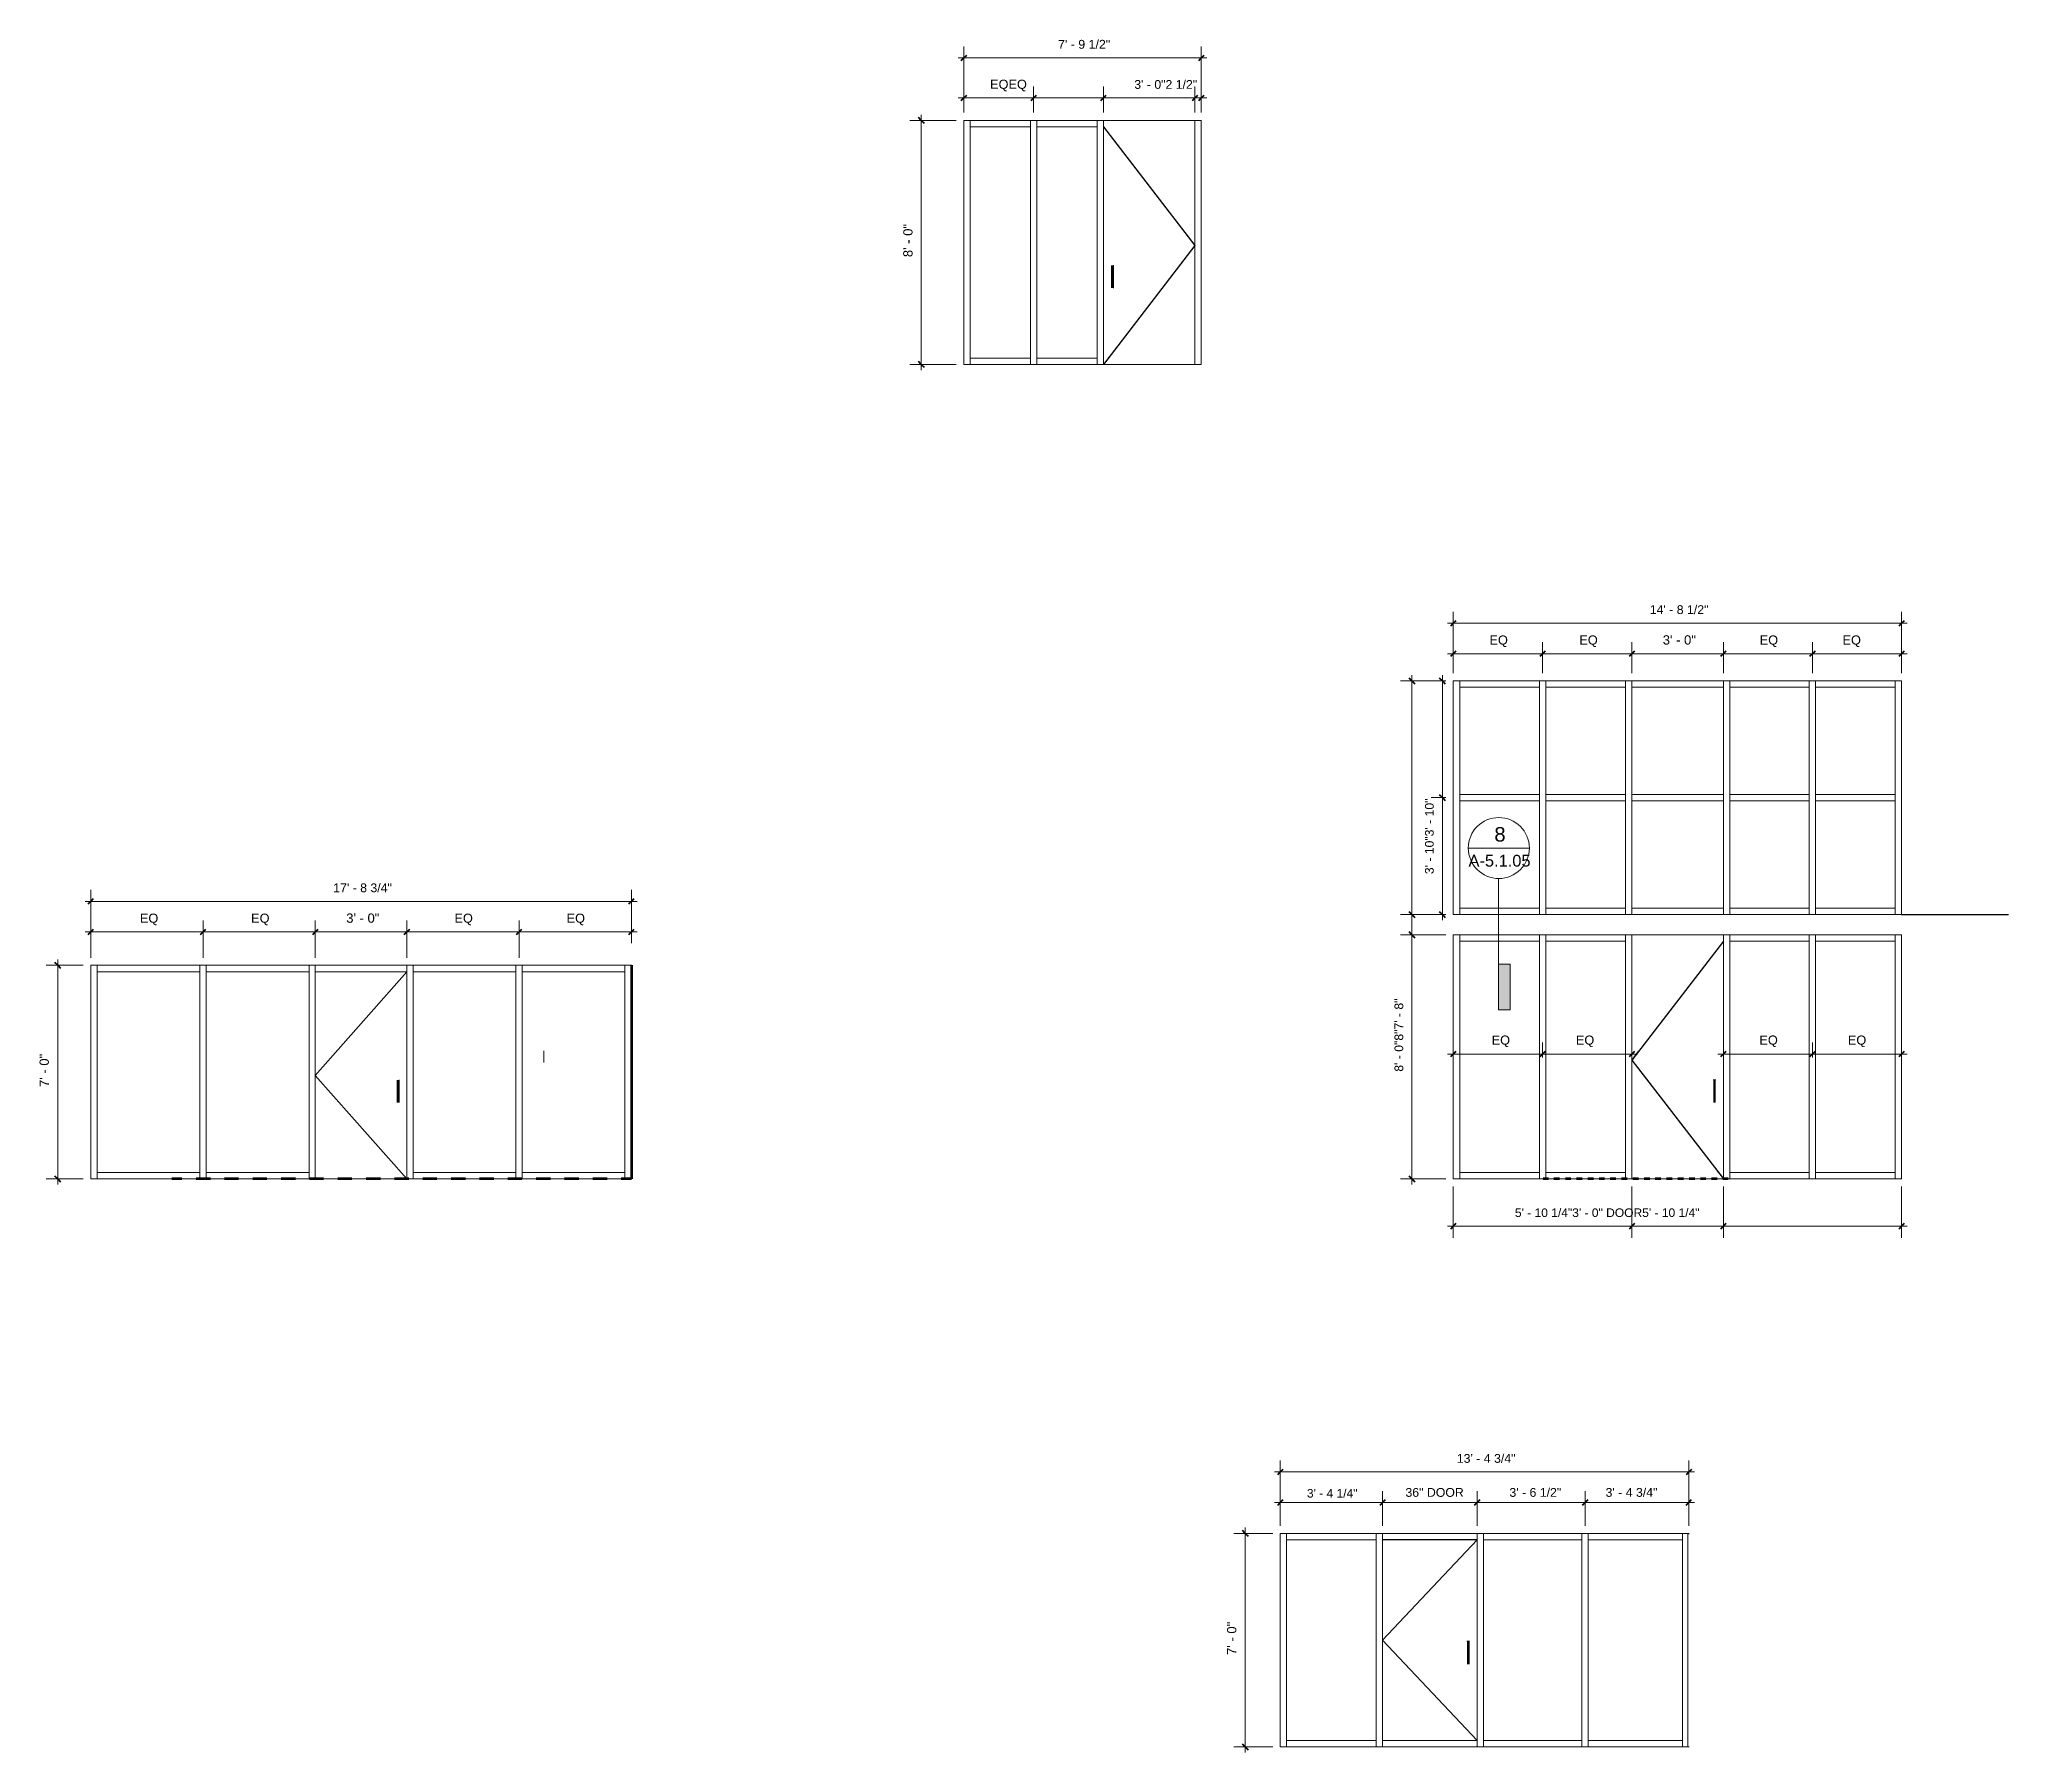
# Model space of a CAD drawing. Header units: inches. Extents: x -6061 to 13621, y -296 to 7483.
# Drawn here: x -1227 to -451, y 2819 to 3493 of the extents above; entities that cross this region are included whole.
import ezdxf
from ezdxf.xclip import XClip

# ---------------------------------------------------------------- set-up
doc = ezdxf.new("R2010")
doc.units = ezdxf.units.IN
doc.header["$MEASUREMENT"] = 0
doc.header["$XCLIPFRAME"] = 0
doc.layers.get('0').update_dxf_attribs({"linetype": 'CONTINUOUS'})
doc.styles.add('Arial$001H0', font='arial.ttf')

msp = doc.modelspace()

# ---------------------------------------------------------------- texts
at = {"color": 7, "true_color": 0x000007, "style": 'Arial$001H0'}
for s, height, p in [('7\' - 9 1/2"', 3.4905041, (-825.66443, 3489.35862)), ('EQEQ', 3.590405, (-852.41466, 3473.58079)), ('3\' - 0"2 1/2"', 3.4549109, (-795.6305, 3473.58079)), ('14\' - 8 1/2"', 3.4665915, (-592.67993, 3266.86731)), ('EQ', 3.590405, (-655.79122, 3254.85374)), ('EQ', 3.590405, (-620.41154, 3254.85374)), ('3\' - 0"', 3.667117, (-587.55415, 3254.85374)), ('EQ', 3.590405, (-549.39946, 3254.85374)), ('EQ', 3.590405, (-516.7996, 3254.85374)), ('8', 5.70803, (-653.86904, 3177.32615)), ('A-5.1.05', 4.626402, (-664.04054, 3167.47502)), ('17\' - 8 3/4"', 3.4665915, (-1111.03073, 3157.38362)), ('EQ', 3.590405, (-1187.14162, 3145.37005)), ('EQ', 3.590405, (-1143.35928, 3145.37005)), ('3\' - 0"', 3.667117, (-1105.9049, 3145.37005)), ('EQ', 3.590405, (-1063.29679, 3145.37005)), ('EQ', 3.590405, (-1019.14393, 3145.37005)), ('EQ', 3.590405, (-654.93908, 3097.39586)), ('EQ', 3.590405, (-621.77374, 3097.39586)), ('EQ', 3.590405, (-549.51117, 3097.39586)), ('EQ', 3.590405, (-514.69243, 3097.39586)), ('5\' - 10 1/4"3\' - 0" DOOR5\' - 10 1/4"', 3.3863797, (-645.77991, 3029.55922)), ('13\' - 4 3/4"', 3.4665915, (-668.64562, 2932.80992)), ('3\' - 6 1/2"', 3.4665915, (-647.93253, 2919.43071)), ('3\' - 4 3/4"', 3.4665915, (-610.07057, 2919.43071)), ('3\' - 4 1/4"', 3.3844646, (-727.6723, 2919.12815)), ('36" DOOR', 3.466592, (-688.87474, 2919.43071))]:
    msp.add_text(s, height=height, dxfattribs=at).set_placement(p)
for s, height, p in [('8\' - 0"', 3.667117, (-882.92912, 3407.34598)), ('3\' - 10"3\' - 10"', 3.4315062, (-677.73601, 3164.51163)), ('8\' - 0"8"7\' - 8"', 3.4349883, (-689.74958, 3086.74381)), ('7\' - 0"', 3.667117, (-1222.9972, 3080.73703)), ('7\' - 0"', 3.667117, (-755.46368, 2857.20454))]:
    msp.add_text(s, height=height, rotation=90, dxfattribs=at).set_placement(p)

# ---------------------------------------------------------------- blocks, each defined once
blk = doc.blocks.new('MF28650_4')
at = {"true_color": 0xffffff}
blk.add_hatch(color=7, dxfattribs=at).paths.add_polyline_path([(116.16, 308.53), (135.21, 308.53), (135.21, 357.97), (116.16, 357.97)])
blk = doc.blocks.new('MF43512_5')
at = {"true_color": 0xffffff}
blk.add_hatch(color=7, dxfattribs=at).paths.add_polyline_path([(116.5, 477.99), (135.55, 477.99), (135.55, 527.43), (116.5, 527.43)])
blk = doc.blocks.new('MF58425_6')
at = {"true_color": 0xffffff}
blk.add_hatch(color=7, dxfattribs=at).paths.add_polyline_path([(376.22, 308.53), (395.27, 308.53), (395.27, 351.62), (376.22, 351.62)])
blk = doc.blocks.new('MF71286_7')
at = {"true_color": 0xffffff}
blk.add_hatch(color=7, dxfattribs=at).paths.add_polyline_path([(193.67, 191.69), (213.36, 191.69), (213.36, 233.47), (193.67, 233.47)])

# ---------------------------------------------------------------- hatches: boundary and pattern name
at = {"true_color": 0xffffff}
msp.add_hatch(color=7, dxfattribs=at).paths.add_polyline_path([(-993.61778, 3044.53636), (-993.53769, 3044.53636), (-993.53769, 3128.71148), (-993.61778, 3128.71148)])
at = {"true_color": 0x000007}
msp.add_hatch(color=7, dxfattribs=at).paths.add_polyline_path([(-652.18708, 3111.09157), (-647.70201, 3111.09157), (-647.70201, 3129.11193), (-652.18708, 3129.11193)])

# ---------------------------------------------------------------- linework, layer by layer
at = {"color": 7, "linetype": 'Continuous', "lineweight": 9, "true_color": 0x000007}
for p, q in [((-862.74626, 3485.75492), (-862.74626, 3490.23998)), ((-769.28065, 3485.75492), (-769.28065, 3490.23998)), ((-864.98879, 3485.75492), (-767.03811, 3485.75492)), ((-862.74626, 3485.75492), (-862.74626, 3464.21057)), ((-769.28065, 3485.75492), (-769.28065, 3464.21057)), ((-862.74626, 3469.97709), (-862.74626, 3474.46216)), ((-835.27522, 3469.97709), (-835.27522, 3474.46216)), ((-807.80418, 3469.97709), (-807.80418, 3474.46216)), ((-807.80418, 3469.97709), (-807.80418, 3474.46216)), ((-771.76345, 3469.97709), (-771.76345, 3474.46216)), ((-769.28065, 3469.97709), (-769.28065, 3474.46216)), ((-864.98879, 3469.97709), (-835.27522, 3469.97709)), ((-862.74626, 3469.97709), (-862.74626, 3464.21057)), ((-835.27522, 3469.97709), (-805.56164, 3469.97709)), ((-835.27522, 3469.97709), (-835.27522, 3464.21057)), ((-810.04671, 3469.97709), (-771.76345, 3469.97709)), ((-807.80418, 3469.97709), (-807.80418, 3464.21057)), ((-807.80418, 3469.97709), (-807.80418, 3464.21057)), ((-771.76345, 3469.97709), (-767.03811, 3469.97709)), ((-771.76345, 3469.97709), (-771.76345, 3464.21057)), ((-769.28065, 3469.97709), (-769.28065, 3464.21057)), ((-879.48517, 3461.16713), (-883.97024, 3461.16713)), ((-879.48517, 3463.40967), (-879.48517, 3362.89609)), ((-879.48517, 3461.16713), (-865.7897, 3461.16713)), ((-862.74626, 3461.16713), (-860.26345, 3461.16713)), ((-862.74626, 3461.16713), (-862.74626, 3365.13863)), ((-860.26345, 3365.13863), (-860.26345, 3461.16713)), ((-860.26345, 3458.68433), (-860.26345, 3461.16713)), ((-836.55667, 3461.16713), (-860.26345, 3461.16713)), ((-836.55667, 3458.68433), (-860.26345, 3458.68433)), ((-860.26345, 3458.68433), (-860.26345, 3367.62143)), ((-860.26345, 3458.68433), (-836.55667, 3458.68433)), ((-836.55667, 3461.16713), (-836.55667, 3458.68433)), ((-836.55667, 3461.16713), (-833.99377, 3461.16713)), ((-836.55667, 3461.16713), (-836.55667, 3365.13863)), ((-836.55667, 3367.62143), (-836.55667, 3458.68433)), ((-833.99377, 3458.68433), (-833.99377, 3461.16713)), ((-810.28698, 3461.16713), (-833.99377, 3461.16713)), ((-833.99377, 3365.13863), (-833.99377, 3461.16713)), ((-833.99377, 3458.68433), (-810.28698, 3458.68433)), ((-810.28698, 3458.68433), (-833.99377, 3458.68433)), ((-833.99377, 3458.68433), (-833.99377, 3367.62143)), ((-810.28698, 3461.16713), (-810.28698, 3458.68433)), ((-810.28698, 3461.16713), (-807.80418, 3461.16713)), ((-810.28698, 3461.16713), (-810.28698, 3365.13863)), ((-810.28698, 3367.62143), (-810.28698, 3458.68433)), ((-807.80418, 3458.68433), (-807.80418, 3461.16713)), ((-771.76345, 3461.16713), (-807.80418, 3461.16713)), ((-807.80418, 3365.13863), (-807.80418, 3461.16713)), ((-807.80418, 3458.68433), (-807.80418, 3365.13863)), ((-771.76345, 3461.16713), (-771.76345, 3458.68433)), ((-771.76345, 3461.16713), (-769.28065, 3461.16713)), ((-771.76345, 3461.16713), (-771.76345, 3365.13863)), ((-771.76345, 3365.13863), (-771.76345, 3458.68433)), ((-769.28065, 3365.13863), (-769.28065, 3461.16713)), ((-769.28065, 3461.16713), (-769.28065, 3365.13863)), ((-803.79965, 3395.17256), (-803.79965, 3404.1427)), ((-879.48517, 3365.13863), (-883.97024, 3365.13863)), ((-879.48517, 3365.13863), (-865.7897, 3365.13863)), ((-862.74626, 3365.13863), (-860.26345, 3365.13863)), ((-860.26345, 3365.13863), (-862.74626, 3365.13863)), ((-860.26345, 3367.62143), (-836.55667, 3367.62143)), ((-860.26345, 3365.13863), (-860.26345, 3367.62143)), ((-836.55667, 3367.62143), (-860.26345, 3367.62143)), ((-860.26345, 3365.13863), (-836.55667, 3365.13863)), ((-836.55667, 3365.13863), (-860.26345, 3365.13863)), ((-836.55667, 3367.62143), (-836.55667, 3365.13863)), ((-833.99377, 3365.13863), (-836.55667, 3365.13863)), ((-836.55667, 3365.13863), (-833.99377, 3365.13863)), ((-833.99377, 3367.62143), (-810.28698, 3367.62143)), ((-833.99377, 3365.13863), (-833.99377, 3367.62143)), ((-810.28698, 3367.62143), (-833.99377, 3367.62143)), ((-833.99377, 3365.13863), (-810.28698, 3365.13863)), ((-810.28698, 3365.13863), (-833.99377, 3365.13863)), ((-810.28698, 3367.62143), (-810.28698, 3365.13863)), ((-807.80418, 3365.13863), (-810.28698, 3365.13863)), ((-810.28698, 3365.13863), (-807.80418, 3365.13863)), ((-807.80418, 3365.13863), (-805.32137, 3368.34225)), ((-771.76345, 3365.13863), (-807.80418, 3365.13863)), ((-769.28065, 3365.13863), (-771.76345, 3365.13863)), ((-771.76345, 3365.13863), (-769.28065, 3365.13863)), ((-670.04726, 3263.26351), (-670.04726, 3267.74858)), ((-493.5278, 3263.26351), (-493.5278, 3267.74858)), ((-672.2898, 3263.26351), (-491.28527, 3263.26351)), ((-670.04726, 3263.26351), (-670.04726, 3243.56125)), ((-493.5278, 3263.26351), (-493.5278, 3243.56125)), ((-672.2898, 3251.24994), (-634.88753, 3251.24994)), ((-670.04726, 3251.24994), (-670.04726, 3255.73501)), ((-670.04726, 3251.24994), (-670.04726, 3243.56125)), ((-634.88753, 3251.24994), (-634.88753, 3255.73501)), ((-634.88753, 3251.24994), (-597.48527, 3251.24994)), ((-634.88753, 3251.24994), (-634.88753, 3243.56125)), ((-601.97034, 3251.24994), (-561.44455, 3251.24994)), ((-599.7278, 3251.24994), (-599.7278, 3255.73501)), ((-599.7278, 3251.24994), (-599.7278, 3255.73501)), ((-599.7278, 3251.24994), (-599.7278, 3243.56125)), ((-599.7278, 3251.24994), (-599.7278, 3243.56125)), ((-565.92961, 3251.24994), (-528.60744, 3251.24994)), ((-563.68708, 3251.24994), (-563.68708, 3255.73501)), ((-563.68708, 3251.24994), (-563.68708, 3255.73501)), ((-563.68708, 3251.24994), (-563.68708, 3243.56125)), ((-563.68708, 3251.24994), (-563.68708, 3243.56125)), ((-528.60744, 3251.24994), (-528.60744, 3255.73501)), ((-528.60744, 3251.24994), (-491.28527, 3251.24994)), ((-528.60744, 3251.24994), (-528.60744, 3243.56125)), ((-493.5278, 3251.24994), (-493.5278, 3255.73501)), ((-493.5278, 3251.24994), (-493.5278, 3243.56125)), ((-686.30563, 3148.57392), (-686.30563, 3242.84044)), ((-674.29206, 3194.62596), (-674.29206, 3242.84044)), ((-686.30563, 3240.51781), (-690.7907, 3240.51781)), ((-686.30563, 3240.51781), (-673.01061, 3240.51781)), ((-674.29206, 3240.51781), (-678.77713, 3240.51781)), ((-674.29206, 3240.51781), (-673.01061, 3240.51781)), ((-670.04726, 3240.51781), (-667.48437, 3240.51781)), ((-670.04726, 3240.51781), (-670.04726, 3194.62596)), ((-667.48437, 3238.03501), (-667.48437, 3240.51781)), ((-636.08889, 3240.51781), (-667.48437, 3240.51781)), ((-667.48437, 3240.51781), (-667.48437, 3194.62596)), ((-636.08889, 3238.03501), (-667.48437, 3238.03501)), ((-636.08889, 3238.03501), (-667.48437, 3238.03501)), ((-667.48437, 3238.03501), (-667.48437, 3195.90741)), ((-636.08889, 3240.51781), (-636.08889, 3238.03501)), ((-636.08889, 3240.51781), (-633.60609, 3240.51781)), ((-636.08889, 3240.51781), (-636.08889, 3194.62596)), ((-636.08889, 3195.90741), (-636.08889, 3238.03501)), ((-633.60609, 3238.03501), (-633.60609, 3240.51781)), ((-602.21061, 3240.51781), (-633.60609, 3240.51781)), ((-633.60609, 3240.51781), (-633.60609, 3194.62596)), ((-602.21061, 3238.03501), (-633.60609, 3238.03501)), ((-633.60609, 3238.03501), (-633.60609, 3195.90741)), ((-602.21061, 3238.03501), (-633.60609, 3238.03501)), ((-602.21061, 3240.51781), (-599.7278, 3240.51781)), ((-602.21061, 3240.51781), (-602.21061, 3194.62596)), ((-602.21061, 3240.51781), (-602.21061, 3238.03501)), ((-602.21061, 3195.90741), (-602.21061, 3238.03501)), ((-599.7278, 3238.03501), (-599.7278, 3240.51781)), ((-563.68708, 3240.51781), (-599.7278, 3240.51781)), ((-599.7278, 3240.51781), (-599.7278, 3194.62596)), ((-563.68708, 3238.03501), (-599.7278, 3238.03501)), ((-563.68708, 3238.03501), (-599.7278, 3238.03501)), ((-599.7278, 3238.03501), (-599.7278, 3195.90741)), ((-563.68708, 3240.51781), (-563.68708, 3238.03501)), ((-563.68708, 3238.03501), (-563.68708, 3240.51781)), ((-563.68708, 3240.51781), (-561.20428, 3240.51781)), ((-563.68708, 3240.51781), (-563.68708, 3194.62596)), ((-563.68708, 3195.90741), (-563.68708, 3238.03501)), ((-561.20428, 3238.03501), (-561.20428, 3240.51781)), ((-529.88889, 3240.51781), (-561.20428, 3240.51781)), ((-561.20428, 3240.51781), (-561.20428, 3194.62596)), ((-529.88889, 3238.03501), (-561.20428, 3238.03501)), ((-529.88889, 3238.03501), (-561.20428, 3238.03501)), ((-561.20428, 3238.03501), (-561.20428, 3195.90741)), ((-529.88889, 3240.51781), (-529.88889, 3238.03501)), ((-529.88889, 3240.51781), (-527.40609, 3240.51781)), ((-529.88889, 3240.51781), (-529.88889, 3194.62596)), ((-529.88889, 3195.90741), (-529.88889, 3238.03501)), ((-527.40609, 3238.03501), (-527.40609, 3240.51781)), ((-496.0907, 3240.51781), (-527.40609, 3240.51781)), ((-527.40609, 3240.51781), (-527.40609, 3194.62596)), ((-496.0907, 3238.03501), (-527.40609, 3238.03501)), ((-496.0907, 3238.03501), (-527.40609, 3238.03501)), ((-527.40609, 3238.03501), (-527.40609, 3195.90741)), ((-496.0907, 3240.51781), (-496.0907, 3238.03501)), ((-496.0907, 3240.51781), (-493.5278, 3240.51781)), ((-496.0907, 3194.62596), (-496.0907, 3240.51781)), ((-496.0907, 3195.90741), (-496.0907, 3238.03501)), ((-493.5278, 3194.62596), (-493.5278, 3240.51781)), ((-674.29206, 3194.62596), (-678.77713, 3194.62596)), ((-674.29206, 3146.33139), (-674.29206, 3194.62596)), ((-674.29206, 3194.62596), (-673.01061, 3194.62596)), ((-670.04726, 3194.62596), (-670.04726, 3148.57392)), ((-667.48437, 3195.90741), (-636.08889, 3195.90741)), ((-667.48437, 3193.34451), (-667.48437, 3195.90741)), ((-636.08889, 3195.90741), (-667.48437, 3195.90741)), ((-667.48437, 3194.62596), (-667.48437, 3148.57392)), ((-636.08889, 3195.90741), (-636.08889, 3193.34451)), ((-636.08889, 3194.62596), (-636.08889, 3148.57392)), ((-633.60609, 3195.90741), (-602.21061, 3195.90741)), ((-633.60609, 3193.34451), (-633.60609, 3195.90741)), ((-602.21061, 3195.90741), (-633.60609, 3195.90741)), ((-633.60609, 3194.62596), (-633.60609, 3148.57392)), ((-602.21061, 3195.90741), (-602.21061, 3193.34451)), ((-602.21061, 3194.62596), (-602.21061, 3148.57392)), ((-599.7278, 3195.90741), (-563.68708, 3195.90741)), ((-599.7278, 3193.34451), (-599.7278, 3195.90741)), ((-563.68708, 3195.90741), (-599.7278, 3195.90741)), ((-599.7278, 3194.62596), (-599.7278, 3148.57392)), ((-563.68708, 3195.90741), (-563.68708, 3193.34451)), ((-563.68708, 3193.34451), (-563.68708, 3195.90741)), ((-563.68708, 3194.62596), (-563.68708, 3148.57392)), ((-561.20428, 3195.90741), (-529.88889, 3195.90741)), ((-561.20428, 3193.34451), (-561.20428, 3195.90741)), ((-529.88889, 3195.90741), (-561.20428, 3195.90741)), ((-561.20428, 3194.62596), (-561.20428, 3148.57392)), ((-529.88889, 3195.90741), (-529.88889, 3193.34451)), ((-529.88889, 3194.62596), (-529.88889, 3148.57392)), ((-527.40609, 3195.90741), (-496.0907, 3195.90741)), ((-527.40609, 3193.34451), (-527.40609, 3195.90741)), ((-496.0907, 3195.90741), (-527.40609, 3195.90741)), ((-527.40609, 3194.62596), (-527.40609, 3148.57392)), ((-496.0907, 3195.90741), (-496.0907, 3193.34451)), ((-496.0907, 3148.57392), (-496.0907, 3194.62596)), ((-493.5278, 3148.57392), (-493.5278, 3194.62596)), ((-636.08889, 3193.34451), (-667.48437, 3193.34451)), ((-667.48437, 3193.34451), (-667.48437, 3151.13682)), ((-636.08889, 3193.34451), (-667.48437, 3193.34451)), ((-652.10699, 3186.77709), (-652.10699, 3186.77709)), ((-636.08889, 3151.13682), (-636.08889, 3193.34451)), ((-602.21061, 3193.34451), (-633.60609, 3193.34451)), ((-633.60609, 3193.34451), (-633.60609, 3151.13682)), ((-602.21061, 3193.34451), (-633.60609, 3193.34451)), ((-602.21061, 3151.13682), (-602.21061, 3193.34451)), ((-563.68708, 3193.34451), (-599.7278, 3193.34451)), ((-599.7278, 3193.34451), (-599.7278, 3151.13682)), ((-563.68708, 3193.34451), (-599.7278, 3193.34451)), ((-563.68708, 3151.13682), (-563.68708, 3193.34451)), ((-529.88889, 3193.34451), (-561.20428, 3193.34451)), ((-561.20428, 3193.34451), (-561.20428, 3151.13682)), ((-529.88889, 3193.34451), (-561.20428, 3193.34451)), ((-529.88889, 3151.13682), (-529.88889, 3193.34451)), ((-496.0907, 3193.34451), (-527.40609, 3193.34451)), ((-527.40609, 3193.34451), (-527.40609, 3151.13682)), ((-496.0907, 3193.34451), (-527.40609, 3193.34451)), ((-496.0907, 3151.13682), (-496.0907, 3193.34451)), ((-664.20066, 3174.76351), (-640.17351, 3174.76351)), ((-1206.49832, 3153.7798), (-1206.49832, 3158.26487)), ((-993.61778, 3153.7798), (-993.61778, 3158.26487)), ((-652.18708, 3162.74994), (-652.18708, 3129.11193)), ((-652.10699, 3162.74994), (-652.10699, 3162.74994)), ((-1208.74086, 3153.7798), (-991.37525, 3153.7798)), ((-1206.49832, 3153.7798), (-1206.49832, 3131.59474)), ((-993.61778, 3153.7798), (-993.61778, 3143.60831)), ((-686.30563, 3148.57392), (-690.7907, 3148.57392)), ((-686.30563, 3140.56487), (-686.30563, 3148.57392)), ((-686.30563, 3148.57392), (-673.01061, 3148.57392)), ((-674.29206, 3148.57392), (-678.77713, 3148.57392)), ((-674.29206, 3148.57392), (-673.01061, 3148.57392)), ((-667.48437, 3148.57392), (-670.04726, 3148.57392)), ((-667.48437, 3151.13682), (-636.08889, 3151.13682)), ((-667.48437, 3148.57392), (-667.48437, 3151.13682)), ((-667.48437, 3151.13682), (-636.08889, 3151.13682)), ((-667.48437, 3148.57392), (-636.08889, 3148.57392)), ((-636.08889, 3151.13682), (-636.08889, 3148.57392)), ((-633.60609, 3148.57392), (-636.08889, 3148.57392)), ((-633.60609, 3151.13682), (-602.21061, 3151.13682)), ((-633.60609, 3148.57392), (-633.60609, 3151.13682)), ((-633.60609, 3151.13682), (-602.21061, 3151.13682)), ((-633.60609, 3148.57392), (-602.21061, 3148.57392)), ((-602.21061, 3151.13682), (-602.21061, 3148.57392)), ((-599.7278, 3148.57392), (-602.21061, 3148.57392)), ((-599.7278, 3151.13682), (-563.68708, 3151.13682)), ((-599.7278, 3148.57392), (-599.7278, 3151.13682)), ((-599.7278, 3151.13682), (-563.68708, 3151.13682)), ((-599.7278, 3148.57392), (-563.68708, 3148.57392)), ((-563.68708, 3151.13682), (-563.68708, 3148.57392)), ((-561.20428, 3148.57392), (-563.68708, 3148.57392)), ((-561.20428, 3151.13682), (-529.88889, 3151.13682)), ((-561.20428, 3148.57392), (-561.20428, 3151.13682)), ((-561.20428, 3151.13682), (-529.88889, 3151.13682)), ((-561.20428, 3148.57392), (-529.88889, 3148.57392)), ((-529.88889, 3151.13682), (-529.88889, 3148.57392)), ((-527.40609, 3148.57392), (-529.88889, 3148.57392)), ((-527.40609, 3151.13682), (-496.0907, 3151.13682)), ((-527.40609, 3148.57392), (-527.40609, 3151.13682)), ((-527.40609, 3151.13682), (-496.0907, 3151.13682)), ((-527.40609, 3148.57392), (-496.0907, 3148.57392)), ((-496.0907, 3151.13682), (-496.0907, 3148.57392)), ((-493.5278, 3148.57392), (-496.0907, 3148.57392)), ((-1208.74086, 3141.76623), (-1162.28837, 3141.76623)), ((-1206.49832, 3141.76623), (-1206.49832, 3146.2513)), ((-1206.49832, 3141.76623), (-1206.49832, 3131.59474)), ((-1162.28837, 3141.76623), (-1162.28837, 3146.2513)), ((-1162.28837, 3141.76623), (-1115.83588, 3141.76623)), ((-1162.28837, 3141.76623), (-1162.28837, 3131.59474)), ((-1079.79516, 3141.76623), (-1120.32095, 3141.76623)), ((-1118.07841, 3141.76623), (-1118.07841, 3146.2513)), ((-1118.07841, 3141.76623), (-1118.07841, 3146.2513)), ((-1118.07841, 3141.76623), (-1118.07841, 3131.59474)), ((-1118.07841, 3141.76623), (-1118.07841, 3131.59474)), ((-1084.36032, 3141.76623), (-1037.82774, 3141.76623)), ((-1082.03769, 3141.76623), (-1082.03769, 3146.2513)), ((-1082.03769, 3141.76623), (-1082.03769, 3146.2513)), ((-1082.03769, 3141.76623), (-1082.03769, 3131.59474)), ((-1082.03769, 3141.76623), (-1082.03769, 3131.59474)), ((-1037.82774, 3141.76623), (-1037.82774, 3146.2513)), ((-1037.82774, 3141.76623), (-991.37525, 3141.76623)), ((-1037.82774, 3141.76623), (-1037.82774, 3131.59474)), ((-993.61778, 3141.76623), (-993.61778, 3143.60831)), ((-993.61778, 3141.76623), (-993.61778, 3137.28116)), ((-686.30563, 3140.56487), (-690.7907, 3140.56487)), ((-686.30563, 3042.29383), (-686.30563, 3140.56487)), ((-686.30563, 3140.56487), (-673.01061, 3140.56487)), ((-670.04726, 3140.56487), (-667.48437, 3140.56487)), ((-670.04726, 3140.56487), (-670.04726, 3044.53636)), ((-667.48437, 3138.08207), (-667.48437, 3140.56487)), ((-636.08889, 3140.56487), (-667.48437, 3140.56487)), ((-667.48437, 3140.56487), (-667.48437, 3044.53636)), ((-636.08889, 3140.56487), (-636.08889, 3138.08207)), ((-636.08889, 3140.56487), (-633.60609, 3140.56487)), ((-636.08889, 3140.56487), (-636.08889, 3044.53636)), ((-633.60609, 3138.08207), (-633.60609, 3140.56487)), ((-602.21061, 3140.56487), (-633.60609, 3140.56487)), ((-633.60609, 3140.56487), (-633.60609, 3044.53636)), ((-602.21061, 3140.56487), (-599.7278, 3140.56487)), ((-602.21061, 3140.56487), (-602.21061, 3044.53636)), ((-602.21061, 3140.56487), (-602.21061, 3138.08207)), ((-599.7278, 3138.08207), (-599.7278, 3140.56487)), ((-563.68708, 3140.56487), (-599.7278, 3140.56487)), ((-599.7278, 3140.56487), (-599.7278, 3044.53636)), ((-563.68708, 3140.56487), (-563.68708, 3138.08207)), ((-563.68708, 3138.08207), (-563.68708, 3140.56487)), ((-563.68708, 3140.56487), (-561.20428, 3140.56487)), ((-563.68708, 3140.56487), (-563.68708, 3044.53636)), ((-561.20428, 3138.08207), (-561.20428, 3140.56487)), ((-529.88889, 3140.56487), (-561.20428, 3140.56487)), ((-561.20428, 3140.56487), (-561.20428, 3044.53636)), ((-529.88889, 3140.56487), (-527.40609, 3140.56487)), ((-529.88889, 3140.56487), (-529.88889, 3044.53636)), ((-529.88889, 3140.56487), (-529.88889, 3138.08207)), ((-527.40609, 3138.08207), (-527.40609, 3140.56487)), ((-496.0907, 3140.56487), (-527.40609, 3140.56487)), ((-527.40609, 3140.56487), (-527.40609, 3044.53636)), ((-496.0907, 3140.56487), (-496.0907, 3138.08207)), ((-496.0907, 3140.56487), (-493.5278, 3140.56487)), ((-496.0907, 3044.53636), (-496.0907, 3140.56487)), ((-493.5278, 3044.53636), (-493.5278, 3140.56487)), ((-636.08889, 3138.08207), (-667.48437, 3138.08207)), ((-636.08889, 3138.08207), (-667.48437, 3138.08207)), ((-667.48437, 3138.08207), (-667.48437, 3047.09926)), ((-636.08889, 3047.09926), (-636.08889, 3138.08207)), ((-602.21061, 3138.08207), (-633.60609, 3138.08207)), ((-633.60609, 3138.08207), (-633.60609, 3047.09926)), ((-602.21061, 3138.08207), (-633.60609, 3138.08207)), ((-602.21061, 3047.09926), (-602.21061, 3138.08207)), ((-599.7278, 3138.08207), (-599.7278, 3044.53636)), ((-563.68708, 3138.08207), (-563.68708, 3044.53636)), ((-529.88889, 3138.08207), (-561.20428, 3138.08207)), ((-561.20428, 3138.08207), (-561.20428, 3047.09926)), ((-529.88889, 3138.08207), (-561.20428, 3138.08207)), ((-529.88889, 3047.09926), (-529.88889, 3138.08207)), ((-496.0907, 3138.08207), (-527.40609, 3138.08207)), ((-527.40609, 3138.08207), (-527.40609, 3047.09926)), ((-496.0907, 3138.08207), (-527.40609, 3138.08207)), ((-496.0907, 3047.09926), (-496.0907, 3138.08207)), ((-1219.47298, 3128.63139), (-1224.03814, 3128.63139)), ((-1219.47298, 3042.29383), (-1219.47298, 3130.87392)), ((-1219.47298, 3128.63139), (-1209.54176, 3128.63139)), ((-1206.49832, 3128.63139), (-1204.01552, 3128.63139)), ((-1204.01552, 3128.63139), (-1206.49832, 3128.63139)), ((-1206.49832, 3128.63139), (-1206.49832, 3044.53636)), ((-1204.01552, 3044.53636), (-1204.01552, 3128.63139)), ((-1204.01552, 3126.06849), (-1204.01552, 3128.63139)), ((-1163.56982, 3128.63139), (-1204.01552, 3128.63139)), ((-1204.01552, 3128.63139), (-1163.56982, 3128.63139)), ((-1163.56982, 3126.06849), (-1204.01552, 3126.06849)), ((-1204.01552, 3126.06849), (-1204.01552, 3047.09926)), ((-1204.01552, 3126.06849), (-1163.56982, 3126.06849)), ((-1163.56982, 3128.63139), (-1163.56982, 3126.06849)), ((-1161.08701, 3128.63139), (-1163.56982, 3128.63139)), ((-1163.56982, 3128.63139), (-1161.08701, 3128.63139)), ((-1163.56982, 3128.63139), (-1163.56982, 3044.53636)), ((-1163.56982, 3047.09926), (-1163.56982, 3126.06849)), ((-1161.08701, 3126.06849), (-1161.08701, 3128.63139)), ((-1120.56122, 3128.63139), (-1161.08701, 3128.63139)), ((-1161.08701, 3128.63139), (-1120.56122, 3128.63139)), ((-1161.08701, 3044.53636), (-1161.08701, 3128.63139)), ((-1120.56122, 3126.06849), (-1161.08701, 3126.06849)), ((-1161.08701, 3126.06849), (-1161.08701, 3047.09926)), ((-1161.08701, 3126.06849), (-1120.56122, 3126.06849)), ((-1120.56122, 3128.63139), (-1120.56122, 3126.06849)), ((-1118.07841, 3128.63139), (-1120.56122, 3128.63139)), ((-1120.56122, 3128.63139), (-1118.07841, 3128.63139)), ((-1120.56122, 3128.63139), (-1120.56122, 3044.53636)), ((-1120.56122, 3047.09926), (-1120.56122, 3126.06849)), ((-1118.07841, 3126.06849), (-1118.07841, 3128.63139)), ((-1082.03769, 3128.63139), (-1118.07841, 3128.63139)), ((-1118.07841, 3128.63139), (-1082.03769, 3128.63139)), ((-1118.07841, 3044.53636), (-1118.07841, 3128.63139)), ((-1118.07841, 3126.06849), (-1082.03769, 3126.06849)), ((-1118.07841, 3126.06849), (-1118.07841, 3044.53636)), ((-1118.07841, 3126.06849), (-1082.03769, 3126.06849)), ((-1082.03769, 3126.06849), (-1083.15896, 3124.86713)), ((-1082.03769, 3128.63139), (-1082.03769, 3126.06849)), ((-1079.55489, 3128.63139), (-1082.03769, 3128.63139)), ((-1082.03769, 3128.63139), (-1079.55489, 3128.63139)), ((-1082.03769, 3128.63139), (-1082.03769, 3044.53636)), ((-1082.03769, 3126.06849), (-1082.03769, 3044.53636)), ((-1079.55489, 3126.06849), (-1079.55489, 3128.63139)), ((-1039.10918, 3128.63139), (-1079.55489, 3128.63139)), ((-1079.55489, 3128.63139), (-1039.10918, 3128.63139)), ((-1079.55489, 3044.53636), (-1079.55489, 3128.63139)), ((-1039.10918, 3126.06849), (-1079.55489, 3126.06849)), ((-1079.55489, 3126.06849), (-1079.55489, 3047.09926)), ((-1079.55489, 3126.06849), (-1039.10918, 3126.06849)), ((-1039.10918, 3128.63139), (-1039.10918, 3126.06849)), ((-1036.62638, 3128.63139), (-1039.10918, 3128.63139)), ((-1039.10918, 3128.63139), (-1036.62638, 3128.63139)), ((-1039.10918, 3128.63139), (-1039.10918, 3044.53636)), ((-1039.10918, 3047.09926), (-1039.10918, 3126.06849)), ((-1036.62638, 3126.06849), (-1036.62638, 3128.63139)), ((-996.18068, 3128.63139), (-1036.62638, 3128.63139)), ((-1036.62638, 3128.63139), (-996.18068, 3128.63139)), ((-1036.62638, 3044.53636), (-1036.62638, 3128.63139)), ((-1036.62638, 3126.06849), (-996.18068, 3126.06849)), ((-996.18068, 3126.06849), (-1036.62638, 3126.06849)), ((-1036.62638, 3126.06849), (-1036.62638, 3047.09926)), ((-996.18068, 3128.63139), (-996.18068, 3126.06849)), ((-993.61778, 3128.63139), (-996.18068, 3128.63139)), ((-996.18068, 3128.63139), (-993.61778, 3128.63139)), ((-996.18068, 3128.63139), (-996.18068, 3044.53636)), ((-996.18068, 3047.09926), (-996.18068, 3126.06849)), ((-993.61778, 3044.53636), (-993.61778, 3128.63139)), ((-652.18708, 3111.09157), (-652.18708, 3129.11193)), ((-652.18708, 3129.11193), (-647.70201, 3129.11193)), ((-647.70201, 3129.11193), (-647.70201, 3111.09157)), ((-647.70201, 3111.09157), (-652.18708, 3111.09157)), ((-1028.0567, 3090.42822), (-1028.0567, 3094.99338)), ((-672.2898, 3093.71193), (-634.88753, 3093.71193)), ((-670.04726, 3093.71193), (-670.04726, 3098.197)), ((-670.04726, 3093.71193), (-670.04726, 3092.35039)), ((-634.88753, 3093.71193), (-634.88753, 3098.197)), ((-634.88753, 3093.71193), (-597.48527, 3093.71193)), ((-634.88753, 3093.71193), (-634.88753, 3092.35039)), ((-599.7278, 3093.71193), (-599.7278, 3098.197)), ((-597.32509, 3094.51284), (-599.7278, 3091.30922)), ((-565.92961, 3093.71193), (-528.60744, 3093.71193)), ((-563.68708, 3093.71193), (-563.68708, 3098.197)), ((-563.68708, 3093.71193), (-563.68708, 3092.35039)), ((-528.60744, 3093.71193), (-528.60744, 3098.197)), ((-528.60744, 3093.71193), (-491.28527, 3093.71193)), ((-528.60744, 3093.71193), (-528.60744, 3092.35039)), ((-493.5278, 3093.71193), (-493.5278, 3098.197)), ((-493.5278, 3093.71193), (-493.5278, 3092.35039)), ((-1085.08113, 3074.5703), (-1085.08113, 3083.54044)), ((-1085.08113, 3083.54044), (-1085.08113, 3074.5703)), ((-566.73052, 3083.54044), (-567.69161, 3083.54044)), ((-567.69161, 3083.54044), (-566.73052, 3083.54044)), ((-1204.01552, 3047.09926), (-1163.56982, 3047.09926)), ((-1204.01552, 3044.53636), (-1204.01552, 3047.09926)), ((-1163.56982, 3047.09926), (-1204.01552, 3047.09926)), ((-1163.56982, 3047.09926), (-1163.56982, 3044.53636)), ((-1161.08701, 3047.09926), (-1120.56122, 3047.09926)), ((-1161.08701, 3044.53636), (-1161.08701, 3047.09926)), ((-1120.56122, 3047.09926), (-1161.08701, 3047.09926)), ((-1120.56122, 3047.09926), (-1120.56122, 3044.53636)), ((-1079.55489, 3047.09926), (-1039.10918, 3047.09926)), ((-1079.55489, 3044.53636), (-1079.55489, 3047.09926)), ((-1039.10918, 3047.09926), (-1079.55489, 3047.09926)), ((-1039.10918, 3047.09926), (-1039.10918, 3044.53636)), ((-1036.62638, 3047.09926), (-996.18068, 3047.09926)), ((-1036.62638, 3044.53636), (-1036.62638, 3047.09926)), ((-996.18068, 3047.09926), (-1036.62638, 3047.09926)), ((-996.18068, 3047.09926), (-996.18068, 3044.53636)), ((-667.48437, 3047.09926), (-636.08889, 3047.09926)), ((-667.48437, 3044.53636), (-667.48437, 3047.09926)), ((-667.48437, 3047.09926), (-636.08889, 3047.09926)), ((-636.08889, 3047.09926), (-636.08889, 3044.53636)), ((-633.60609, 3047.09926), (-602.21061, 3047.09926)), ((-633.60609, 3044.53636), (-633.60609, 3047.09926)), ((-633.60609, 3047.09926), (-602.21061, 3047.09926)), ((-602.21061, 3047.09926), (-602.21061, 3044.53636)), ((-563.68708, 3044.53636), (-566.16989, 3047.73998)), ((-561.20428, 3047.09926), (-529.88889, 3047.09926)), ((-561.20428, 3044.53636), (-561.20428, 3047.09926)), ((-561.20428, 3047.09926), (-529.88889, 3047.09926)), ((-529.88889, 3047.09926), (-529.88889, 3044.53636)), ((-527.40609, 3047.09926), (-496.0907, 3047.09926)), ((-527.40609, 3044.53636), (-527.40609, 3047.09926)), ((-527.40609, 3047.09926), (-496.0907, 3047.09926)), ((-496.0907, 3047.09926), (-496.0907, 3044.53636)), ((-1219.47298, 3044.53636), (-1224.03814, 3044.53636)), ((-1219.47298, 3044.53636), (-1209.54176, 3044.53636)), ((-1206.49832, 3044.53636), (-1204.01552, 3044.53636)), ((-1204.01552, 3044.53636), (-1206.49832, 3044.53636)), ((-1204.01552, 3044.53636), (-1163.56982, 3044.53636)), ((-1163.56982, 3044.53636), (-1204.01552, 3044.53636)), ((-1161.08701, 3044.53636), (-1163.56982, 3044.53636)), ((-1163.56982, 3044.53636), (-1161.08701, 3044.53636)), ((-1161.08701, 3044.53636), (-1120.56122, 3044.53636)), ((-1120.56122, 3044.53636), (-1161.08701, 3044.53636)), ((-1118.07841, 3044.53636), (-1120.56122, 3044.53636)), ((-1120.56122, 3044.53636), (-1118.07841, 3044.53636)), ((-1118.07841, 3044.53636), (-1082.03769, 3044.53636)), ((-1082.03769, 3044.53636), (-1118.07841, 3044.53636)), ((-1082.03769, 3044.53636), (-1083.15896, 3045.81781)), ((-1079.55489, 3044.53636), (-1082.03769, 3044.53636)), ((-1082.03769, 3044.53636), (-1079.55489, 3044.53636)), ((-1079.55489, 3044.53636), (-1039.10918, 3044.53636)), ((-1039.10918, 3044.53636), (-1079.55489, 3044.53636)), ((-1036.62638, 3044.53636), (-1039.10918, 3044.53636)), ((-1039.10918, 3044.53636), (-1036.62638, 3044.53636)), ((-1036.62638, 3044.53636), (-996.18068, 3044.53636)), ((-996.18068, 3044.53636), (-1036.62638, 3044.53636)), ((-993.61778, 3044.53636), (-996.18068, 3044.53636)), ((-996.18068, 3044.53636), (-993.61778, 3044.53636)), ((-686.30563, 3044.53636), (-690.7907, 3044.53636)), ((-686.30563, 3044.53636), (-673.01061, 3044.53636)), ((-670.04726, 3044.53636), (-667.48437, 3044.53636)), ((-667.48437, 3044.53636), (-670.04726, 3044.53636)), ((-670.04726, 3025.95537), (-670.04726, 3041.57302)), ((-636.08889, 3044.53636), (-667.48437, 3044.53636)), ((-667.48437, 3044.53636), (-636.08889, 3044.53636)), ((-636.08889, 3044.53636), (-633.60609, 3044.53636)), ((-633.60609, 3044.53636), (-636.08889, 3044.53636)), ((-602.21061, 3044.53636), (-633.60609, 3044.53636)), ((-633.60609, 3044.53636), (-602.21061, 3044.53636)), ((-602.21061, 3044.53636), (-599.7278, 3044.53636)), ((-599.7278, 3044.53636), (-602.21061, 3044.53636)), ((-599.7278, 3044.53636), (-563.68708, 3044.53636)), ((-563.68708, 3044.53636), (-599.7278, 3044.53636)), ((-599.7278, 3025.95537), (-599.7278, 3041.57302)), ((-563.68708, 3044.53636), (-561.20428, 3044.53636)), ((-561.20428, 3044.53636), (-563.68708, 3044.53636)), ((-563.68708, 3025.95537), (-563.68708, 3041.57302)), ((-529.88889, 3044.53636), (-561.20428, 3044.53636)), ((-561.20428, 3044.53636), (-529.88889, 3044.53636)), ((-529.88889, 3044.53636), (-527.40609, 3044.53636)), ((-527.40609, 3044.53636), (-529.88889, 3044.53636)), ((-496.0907, 3044.53636), (-527.40609, 3044.53636)), ((-527.40609, 3044.53636), (-496.0907, 3044.53636)), ((-493.5278, 3044.53636), (-496.0907, 3044.53636)), ((-496.0907, 3044.53636), (-493.5278, 3044.53636)), ((-493.5278, 3025.95537), (-493.5278, 3041.57302)), ((-672.2898, 3025.95537), (-599.7278, 3025.95537)), ((-670.04726, 3025.95537), (-670.04726, 3021.39021)), ((-599.7278, 3025.95537), (-563.68708, 3025.95537)), ((-599.7278, 3025.95537), (-599.7278, 3021.39021)), ((-563.68708, 3025.95537), (-491.28527, 3025.95537)), ((-563.68708, 3025.95537), (-563.68708, 3021.39021)), ((-493.5278, 3025.95537), (-493.5278, 3021.39021)), ((-738.16401, 2929.20605), (-738.16401, 2933.69112)), ((-577.2622, 2929.20605), (-577.2622, 2933.69112)), ((-740.40655, 2929.20605), (-575.01967, 2929.20605)), ((-738.16401, 2929.20605), (-738.16401, 2908.06216)), ((-577.2622, 2929.20605), (-577.2622, 2920.07573)), ((-740.40655, 2917.19247), (-697.87849, 2917.19247)), ((-738.16401, 2917.19247), (-738.16401, 2921.67754)), ((-738.16401, 2917.19247), (-738.16401, 2908.06216)), ((-697.87849, 2917.19247), (-697.87849, 2921.67754)), ((-697.87849, 2917.19247), (-660.63641, 2917.19247)), ((-697.87849, 2917.19247), (-697.87849, 2908.06216)), ((-660.63641, 2917.19247), (-660.63641, 2921.67754)), ((-660.63641, 2917.19247), (-618.10836, 2917.19247)), ((-660.63641, 2917.19247), (-660.63641, 2908.06216)), ((-618.10836, 2917.19247), (-618.10836, 2921.67754)), ((-618.10836, 2917.19247), (-575.09976, 2917.19247)), ((-618.10836, 2917.19247), (-618.10836, 2908.06216)), ((-577.34229, 2917.19247), (-577.34229, 2921.67754)), ((-577.34229, 2917.19247), (-577.34229, 2908.06216)), ((-751.93958, 2905.01872), (-756.42465, 2905.01872)), ((-751.93958, 2907.34134), (-751.93958, 2818.76125)), ((-751.93958, 2905.01872), (-741.12736, 2905.01872)), ((-738.16401, 2905.01872), (-735.68121, 2905.01872)), ((-738.16401, 2905.01872), (-738.16401, 2821.00379)), ((-735.68121, 2821.00379), (-735.68121, 2905.01872)), ((-735.68121, 2902.53591), (-735.68121, 2905.01872)), ((-700.3613, 2905.01872), (-735.68121, 2905.01872)), ((-700.3613, 2902.53591), (-735.68121, 2902.53591)), ((-735.68121, 2902.53591), (-735.68121, 2823.48659)), ((-735.68121, 2902.53591), (-700.3613, 2902.53591)), ((-700.3613, 2905.01872), (-700.3613, 2902.53591)), ((-700.3613, 2905.01872), (-697.87849, 2905.01872)), ((-700.3613, 2905.01872), (-700.3613, 2821.00379)), ((-700.3613, 2823.48659), (-700.3613, 2902.53591)), ((-697.87849, 2902.53591), (-697.87849, 2905.01872)), ((-660.63641, 2905.01872), (-697.87849, 2905.01872)), ((-697.87849, 2821.00379), (-697.87849, 2905.01872)), ((-697.87849, 2902.53591), (-697.87849, 2823.48659)), ((-660.63641, 2905.01872), (-660.63641, 2902.53591)), ((-660.63641, 2905.01872), (-658.15361, 2905.01872)), ((-660.63641, 2905.01872), (-660.63641, 2821.00379)), ((-660.63641, 2823.48659), (-660.63641, 2902.53591)), ((-658.15361, 2902.53591), (-658.15361, 2905.01872)), ((-619.38981, 2905.01872), (-658.15361, 2905.01872)), ((-658.15361, 2821.00379), (-658.15361, 2905.01872)), ((-619.38981, 2902.53591), (-658.15361, 2902.53591)), ((-658.15361, 2902.53591), (-658.15361, 2823.48659)), ((-658.15361, 2902.53591), (-619.38981, 2902.53591)), ((-619.38981, 2905.01872), (-619.38981, 2902.53591)), ((-619.38981, 2905.01872), (-616.907, 2905.01872)), ((-619.38981, 2905.01872), (-619.38981, 2821.00379)), ((-619.38981, 2823.48659), (-619.38981, 2902.53591)), ((-616.907, 2902.53591), (-616.907, 2905.01872)), ((-579.74501, 2905.01872), (-616.907, 2905.01872)), ((-616.907, 2821.00379), (-616.907, 2905.01872)), ((-579.74501, 2902.53591), (-616.907, 2902.53591)), ((-616.907, 2902.53591), (-616.907, 2823.48659)), ((-616.907, 2902.53591), (-579.74501, 2902.53591)), ((-579.74501, 2905.01872), (-579.74501, 2902.53591)), ((-579.74501, 2905.01872), (-577.74275, 2905.01872)), ((-579.74501, 2905.01872), (-579.74501, 2821.00379)), ((-579.74501, 2823.48659), (-579.74501, 2902.53591)), ((-577.18211, 2905.01872), (-577.74275, 2905.01872)), ((-577.74275, 2821.00379), (-577.74275, 2905.01872)), ((-663.59976, 2862.57075), (-664.64094, 2862.57075)), ((-735.68121, 2823.48659), (-700.3613, 2823.48659)), ((-735.68121, 2821.00379), (-735.68121, 2823.48659)), ((-700.3613, 2823.48659), (-735.68121, 2823.48659)), ((-700.3613, 2823.48659), (-700.3613, 2821.00379)), ((-660.63641, 2823.48659), (-697.87849, 2823.48659)), ((-697.87849, 2821.00379), (-697.87849, 2823.48659)), ((-660.63641, 2823.48659), (-697.87849, 2823.48659)), ((-660.63641, 2823.48659), (-660.63641, 2821.00379)), ((-658.15361, 2823.48659), (-619.38981, 2823.48659)), ((-658.15361, 2821.00379), (-658.15361, 2823.48659)), ((-619.38981, 2823.48659), (-658.15361, 2823.48659)), ((-619.38981, 2823.48659), (-619.38981, 2821.00379)), ((-616.907, 2823.48659), (-579.74501, 2823.48659)), ((-616.907, 2821.00379), (-616.907, 2823.48659)), ((-579.74501, 2823.48659), (-616.907, 2823.48659)), ((-579.74501, 2823.48659), (-579.74501, 2821.00379)), ((-751.93958, 2821.00379), (-756.42465, 2821.00379)), ((-751.93958, 2821.00379), (-741.12736, 2821.00379)), ((-738.16401, 2821.00379), (-735.68121, 2821.00379)), ((-735.68121, 2821.00379), (-738.16401, 2821.00379)), ((-735.68121, 2821.00379), (-700.3613, 2821.00379)), ((-700.3613, 2821.00379), (-735.68121, 2821.00379)), ((-697.87849, 2821.00379), (-700.3613, 2821.00379)), ((-700.3613, 2821.00379), (-697.87849, 2821.00379)), ((-697.87849, 2821.00379), (-660.63641, 2821.00379)), ((-660.63641, 2821.00379), (-697.87849, 2821.00379)), ((-658.15361, 2821.00379), (-660.63641, 2821.00379)), ((-660.63641, 2821.00379), (-658.15361, 2821.00379)), ((-658.15361, 2821.00379), (-619.38981, 2821.00379)), ((-619.38981, 2821.00379), (-658.15361, 2821.00379)), ((-616.907, 2821.00379), (-619.38981, 2821.00379)), ((-619.38981, 2821.00379), (-616.907, 2821.00379)), ((-616.907, 2821.00379), (-579.74501, 2821.00379)), ((-579.74501, 2821.00379), (-616.907, 2821.00379)), ((-577.2622, 2821.00379), (-579.74501, 2821.00379)), ((-579.74501, 2821.00379), (-577.2622, 2821.00379)), ((-577.18211, 2821.00379), (-577.74275, 2821.00379)), ((-577.34229, 2821.00379), (-577.74275, 2821.00379)), ((-577.2622, 2821.00379), (-577.34229, 2821.00379))]:
    msp.add_line(p, q, dxfattribs=at)
at = {"color": 7, "linetype": 'Continuous', "lineweight": 40, "true_color": 0x000007}
for p, q in [((-862.74626, 3485.75492), (-863.86753, 3484.63365)), ((-862.74626, 3485.75492), (-861.62499, 3486.87618)), ((-769.28065, 3485.75492), (-770.40191, 3484.63365)), ((-769.28065, 3485.75492), (-768.15938, 3486.87618)), ((-862.74626, 3469.97709), (-863.86753, 3468.85582)), ((-862.74626, 3469.97709), (-861.62499, 3471.09836)), ((-835.27522, 3469.97709), (-836.39648, 3468.85582)), ((-835.27522, 3469.97709), (-834.15395, 3471.09836)), ((-807.80418, 3469.97709), (-808.92544, 3468.85582)), ((-807.80418, 3469.97709), (-808.92544, 3468.85582)), ((-807.80418, 3469.97709), (-806.68291, 3471.09836)), ((-807.80418, 3469.97709), (-806.68291, 3471.09836)), ((-771.76345, 3469.97709), (-772.88472, 3468.85582)), ((-771.76345, 3469.97709), (-770.64219, 3471.09836)), ((-769.28065, 3469.97709), (-770.40191, 3468.85582)), ((-769.28065, 3469.97709), (-768.15938, 3471.09836)), ((-879.48517, 3461.16713), (-880.60644, 3462.2884)), ((-879.48517, 3461.16713), (-878.36391, 3460.04587)), ((-879.48517, 3365.13863), (-880.60644, 3366.25989)), ((-879.48517, 3365.13863), (-878.36391, 3364.01736)), ((-670.04726, 3263.26351), (-668.92599, 3264.38478)), ((-493.5278, 3263.26351), (-492.40654, 3264.38478)), ((-670.04726, 3263.26351), (-671.16853, 3262.14225)), ((-493.5278, 3263.26351), (-494.64907, 3262.14225)), ((-670.04726, 3251.24994), (-671.16853, 3250.12867)), ((-670.04726, 3251.24994), (-668.92599, 3252.37121)), ((-634.88753, 3251.24994), (-636.0088, 3250.12867)), ((-634.88753, 3251.24994), (-633.76627, 3252.37121)), ((-599.7278, 3251.24994), (-600.84907, 3250.12867)), ((-599.7278, 3251.24994), (-600.84907, 3250.12867)), ((-599.7278, 3251.24994), (-598.60654, 3252.37121)), ((-599.7278, 3251.24994), (-598.60654, 3252.37121)), ((-563.68708, 3251.24994), (-564.80835, 3250.12867)), ((-563.68708, 3251.24994), (-564.80835, 3250.12867)), ((-563.68708, 3251.24994), (-562.56581, 3252.37121)), ((-563.68708, 3251.24994), (-562.56581, 3252.37121)), ((-528.60744, 3251.24994), (-529.72871, 3250.12867)), ((-528.60744, 3251.24994), (-527.48618, 3252.37121)), ((-493.5278, 3251.24994), (-494.64907, 3250.12867)), ((-493.5278, 3251.24994), (-492.40654, 3252.37121)), ((-686.30563, 3240.51781), (-687.4269, 3241.63908)), ((-674.29206, 3240.51781), (-675.41333, 3241.63908)), ((-686.30563, 3240.51781), (-685.18437, 3239.39655)), ((-674.29206, 3240.51781), (-673.17079, 3239.39655)), ((-674.29206, 3194.62596), (-675.41333, 3195.74722)), ((-674.29206, 3194.62596), (-673.17079, 3193.50469)), ((-1206.49832, 3153.7798), (-1207.61959, 3152.65854)), ((-1206.49832, 3153.7798), (-1205.37706, 3154.90107)), ((-993.61778, 3153.7798), (-994.73905, 3152.65854)), ((-993.61778, 3153.7798), (-992.49651, 3154.90107)), ((-686.30563, 3148.57392), (-687.4269, 3149.69519)), ((-686.30563, 3148.57392), (-685.18437, 3147.45265)), ((-674.29206, 3148.57392), (-675.41333, 3149.69519)), ((-674.29206, 3148.57392), (-673.17079, 3147.45265)), ((-1206.49832, 3141.76623), (-1207.61959, 3140.64496)), ((-1206.49832, 3141.76623), (-1205.37706, 3142.8875)), ((-1162.28837, 3141.76623), (-1163.40964, 3140.64496)), ((-1162.28837, 3141.76623), (-1161.1671, 3142.8875)), ((-1118.07841, 3141.76623), (-1119.19968, 3140.64496)), ((-1118.07841, 3141.76623), (-1119.19968, 3140.64496)), ((-1118.07841, 3141.76623), (-1116.95715, 3142.8875)), ((-1118.07841, 3141.76623), (-1116.95715, 3142.8875)), ((-1082.03769, 3141.76623), (-1083.23905, 3140.64496)), ((-1082.03769, 3141.76623), (-1083.23905, 3140.64496)), ((-1082.03769, 3141.76623), (-1080.91642, 3142.8875)), ((-1082.03769, 3141.76623), (-1080.91642, 3142.8875)), ((-1037.82774, 3141.76623), (-1038.949, 3140.64496)), ((-1037.82774, 3141.76623), (-1036.70647, 3142.8875)), ((-993.61778, 3141.76623), (-994.73905, 3140.64496)), ((-993.61778, 3141.76623), (-992.49651, 3142.8875)), ((-686.30563, 3140.56487), (-687.4269, 3141.76623)), ((-686.30563, 3140.56487), (-685.18437, 3139.4436)), ((-1219.47298, 3128.63139), (-1220.59425, 3129.75265)), ((-1219.47298, 3128.63139), (-1218.35172, 3127.51012)), ((-670.04726, 3093.71193), (-671.16853, 3092.59066)), ((-670.04726, 3093.71193), (-668.92599, 3094.8332)), ((-634.88753, 3093.71193), (-636.0088, 3092.59066)), ((-634.88753, 3093.71193), (-633.76627, 3094.8332)), ((-599.7278, 3093.71193), (-600.84907, 3092.59066)), ((-599.7278, 3093.71193), (-598.60654, 3094.8332)), ((-563.68708, 3093.71193), (-564.80835, 3092.59066)), ((-563.68708, 3093.71193), (-562.56581, 3094.8332)), ((-528.60744, 3093.71193), (-529.72871, 3092.59066)), ((-528.60744, 3093.71193), (-527.48618, 3094.8332)), ((-493.5278, 3093.71193), (-494.64907, 3092.59066)), ((-493.5278, 3093.71193), (-492.40654, 3094.8332)), ((-1219.47298, 3044.53636), (-1220.59425, 3045.65763)), ((-1219.47298, 3044.53636), (-1218.35172, 3043.4151)), ((-686.30563, 3044.53636), (-687.4269, 3045.65763)), ((-686.30563, 3044.53636), (-685.18437, 3043.4151)), ((-670.04726, 3025.95537), (-671.16853, 3024.8341)), ((-670.04726, 3025.95537), (-668.92599, 3027.07664)), ((-599.7278, 3025.95537), (-600.84907, 3024.8341)), ((-599.7278, 3025.95537), (-598.60654, 3027.07664)), ((-563.68708, 3025.95537), (-564.80835, 3024.8341)), ((-563.68708, 3025.95537), (-562.56581, 3027.07664)), ((-493.5278, 3025.95537), (-494.64907, 3024.8341)), ((-493.5278, 3025.95537), (-492.40654, 3027.07664)), ((-738.16401, 2929.20605), (-739.28528, 2928.08478)), ((-738.16401, 2929.20605), (-737.04275, 2930.32732)), ((-577.2622, 2929.20605), (-578.38347, 2928.08478)), ((-577.2622, 2929.20605), (-576.14094, 2930.32732)), ((-738.16401, 2917.19247), (-739.28528, 2916.07121)), ((-738.16401, 2917.19247), (-737.04275, 2918.31374)), ((-697.87849, 2917.19247), (-698.99976, 2916.07121)), ((-697.87849, 2917.19247), (-696.75723, 2918.31374)), ((-660.63641, 2917.19247), (-661.75768, 2916.07121)), ((-660.63641, 2917.19247), (-659.51515, 2918.31374)), ((-618.10836, 2917.19247), (-619.22963, 2916.07121)), ((-618.10836, 2917.19247), (-616.98709, 2918.31374)), ((-577.34229, 2917.19247), (-578.46356, 2916.07121)), ((-577.34229, 2917.19247), (-576.22103, 2918.31374)), ((-751.93958, 2905.01872), (-753.06085, 2906.22008)), ((-751.93958, 2905.01872), (-750.81831, 2903.89745)), ((-751.93958, 2821.00379), (-753.06085, 2822.12505)), ((-751.93958, 2821.00379), (-750.81831, 2819.88252))]:
    msp.add_line(p, q, dxfattribs=at)
at = {"color": 7, "linetype": 'Continuous', "lineweight": 18, "true_color": 0x000007}
for p, q in [((-862.74626, 3365.13863), (-862.74626, 3461.16713)), ((-862.74626, 3461.16713), (-769.28065, 3461.16713)), ((-769.28065, 3461.16713), (-769.28065, 3461.24722)), ((-862.74626, 3365.13863), (-862.74626, 3365.13863)), ((-670.04726, 3240.51781), (-493.5278, 3240.51781)), ((-670.04726, 3240.51781), (-670.04726, 3148.57392)), ((-493.5278, 3148.57392), (-493.5278, 3240.51781)), ((-493.5278, 3148.57392), (-670.04726, 3148.57392)), ((-670.04726, 3140.56487), (-493.5278, 3140.56487)), ((-670.04726, 3140.56487), (-670.04726, 3044.53636)), ((-1206.49832, 3044.53636), (-1206.49832, 3128.71148)), ((-1206.49832, 3044.53636), (-1206.49832, 3044.53636)), ((-670.04726, 3044.53636), (-670.04726, 3044.53636)), ((-493.44771, 3044.53636), (-493.5278, 3044.53636)), ((-738.16401, 2821.00379), (-738.16401, 2905.01872)), ((-738.16401, 2905.01872), (-577.74275, 2905.01872)), ((-738.16401, 2821.00379), (-738.16401, 2821.00379))]:
    msp.add_line(p, q, dxfattribs=at)
for p, q in [((-493.5278, 3148.57392), (-451.39263, 3148.57392)), ((-660.63641, 2902.53591), (-697.87849, 2863.01125)), ((-660.63641, 2902.53591), (-697.87849, 2902.53591)), ((-697.87849, 2863.01125), (-660.63641, 2823.48659))]:
    msp.add_line(p, q)
at = {"color": 7, "linetype": 'Continuous', "lineweight": 9, "true_color": 0xffffff}
for p, q in [((-1117.03724, 3125.9884), (-1117.03724, 3126.06849)), ((-1115.83588, 3125.9884), (-1115.83588, 3126.06849)), ((-1114.63452, 3125.9884), (-1114.63452, 3126.06849)), ((-1113.43317, 3125.9884), (-1113.43317, 3126.06849)), ((-1112.23181, 3125.9884), (-1112.23181, 3126.06849)), ((-1111.03045, 3125.9884), (-1111.03045, 3126.06849)), ((-1109.82909, 3125.9884), (-1109.82909, 3126.06849)), ((-1108.62774, 3125.9884), (-1108.62774, 3126.06849)), ((-1107.42638, 3125.9884), (-1107.42638, 3126.06849)), ((-1106.22502, 3125.9884), (-1106.22502, 3126.06849)), ((-1105.02366, 3125.9884), (-1105.02366, 3126.06849)), ((-1103.82231, 3125.9884), (-1103.82231, 3126.06849)), ((-1102.62095, 3125.9884), (-1102.62095, 3126.06849)), ((-1101.41959, 3125.9884), (-1101.41959, 3126.06849)), ((-1100.21823, 3125.9884), (-1100.21823, 3126.06849)), ((-1099.01688, 3125.9884), (-1099.01688, 3126.06849)), ((-1097.81552, 3125.9884), (-1097.81552, 3126.06849)), ((-1096.61416, 3125.9884), (-1096.61416, 3126.06849)), ((-1095.4128, 3125.9884), (-1095.4128, 3126.06849)), ((-1094.21145, 3125.9884), (-1094.21145, 3126.06849)), ((-1093.01009, 3125.9884), (-1093.01009, 3126.06849)), ((-1091.80873, 3125.9884), (-1091.80873, 3126.06849)), ((-1090.60737, 3125.9884), (-1090.60737, 3126.06849)), ((-1089.40602, 3125.9884), (-1089.40602, 3126.06849)), ((-1088.20466, 3125.9884), (-1088.20466, 3126.06849)), ((-1087.0033, 3125.9884), (-1087.0033, 3126.06849)), ((-1085.80194, 3125.9884), (-1085.80194, 3126.06849)), ((-1084.60059, 3125.9884), (-1084.60059, 3126.06849)), ((-1083.39923, 3125.9884), (-1083.39923, 3126.06849)), ((-1082.19787, 3125.9884), (-1082.19787, 3126.06849))]:
    msp.add_line(p, q, dxfattribs=at)
at = {"color": 7, "linetype": 'Continuous', "lineweight": 53, "true_color": 0x000007}
for p, q in [((-993.61778, 3128.71148), (-993.61778, 3044.53636)), ((-993.61778, 3044.53636), (-993.53769, 3044.53636))]:
    msp.add_line(p, q, dxfattribs=at)
at = {"color": 250, "linetype": 'Continuous', "lineweight": 9, "true_color": 0x303030}
for p, q in [((-993.61778, 3119.90152), (-993.61778, 3119.82143)), ((-993.61778, 3114.05492), (-993.61778, 3114.05492)), ((-993.61778, 3110.13048), (-993.61778, 3110.13048)), ((-993.61778, 3102.60198), (-993.53769, 3102.60198)), ((-993.61778, 3098.27709), (-993.61778, 3098.27709)), ((-993.61778, 3097.47618), (-993.61778, 3097.47618)), ((-993.61778, 3095.15356), (-993.61778, 3095.15356)), ((-993.61778, 3089.94768), (-993.53769, 3089.94768)), ((-993.61778, 3087.62505), (-993.61778, 3087.62505)), ((-993.61778, 3084.10107), (-993.53769, 3084.10107)), ((-993.61778, 3081.05763), (-993.61778, 3080.97754)), ((-993.61778, 3057.11057), (-993.61778, 3057.11057)), ((-993.61778, 3056.54994), (-993.61778, 3056.54994)), ((-993.61778, 3054.62777), (-993.53769, 3054.70786)), ((-993.61778, 3053.82686), (-993.61778, 3053.82686)), ((-993.61778, 3049.50198), (-993.53769, 3049.50198)), ((-993.61778, 3048.06035), (-993.61778, 3047.98026)), ((-993.61778, 3045.097), (-993.61778, 3045.097))]:
    msp.add_line(p, q, dxfattribs=at)
at = {"color": 1, "linetype": 'Continuous', "lineweight": 53, "true_color": 0x000001}
for p, q in [((-1170.61778, 3044.53636), (-1174.62231, 3044.53636)), ((-1159.40511, 3044.53636), (-1165.01145, 3044.53636)), ((-1148.27253, 3044.53636), (-1153.87887, 3044.53636)), ((-1137.13995, 3044.53636), (-1142.6662, 3044.53636)), ((-1125.92728, 3044.53636), (-1131.53362, 3044.53636)), ((-1114.7947, 3044.53636), (-1120.40104, 3044.53636)), ((-1103.66213, 3044.53636), (-1109.18837, 3044.53636)), ((-1092.44946, 3044.53636), (-1098.05579, 3044.53636)), ((-1081.31688, 3044.53636), (-1086.92321, 3044.53636)), ((-1070.1843, 3044.53636), (-1075.71054, 3044.53636)), ((-1058.97163, 3044.53636), (-1064.57796, 3044.53636)), ((-1047.83905, 3044.53636), (-1053.44538, 3044.53636)), ((-1036.70647, 3044.53636), (-1042.23271, 3044.53636)), ((-1025.4938, 3044.53636), (-1031.10013, 3044.53636)), ((-1014.36122, 3044.53636), (-1019.96755, 3044.53636)), ((-1003.22864, 3044.53636), (-1008.75489, 3044.53636)), ((-993.53769, 3044.53636), (-997.62231, 3044.53636)), ((-632.56491, 3044.53636), (-634.64726, 3044.53636)), ((-628.15993, 3044.53636), (-630.40247, 3044.53636)), ((-623.75495, 3044.53636), (-625.9174, 3044.53636)), ((-619.26989, 3044.53636), (-621.51242, 3044.53636)), ((-614.86491, 3044.53636), (-617.10744, 3044.53636)), ((-610.45993, 3044.53636), (-612.62238, 3044.53636)), ((-605.97486, 3044.53636), (-608.2174, 3044.53636)), ((-601.56989, 3044.53636), (-603.81242, 3044.53636)), ((-597.16491, 3044.53636), (-599.32735, 3044.53636)), ((-592.67984, 3044.53636), (-594.92238, 3044.53636)), ((-588.27486, 3044.53636), (-590.5174, 3044.53636)), ((-583.86989, 3044.53636), (-586.03233, 3044.53636)), ((-579.38482, 3044.53636), (-581.62735, 3044.53636)), ((-574.97984, 3044.53636), (-577.22238, 3044.53636)), ((-570.57486, 3044.53636), (-572.73731, 3044.53636)), ((-566.0898, 3044.53636), (-568.33233, 3044.53636)), ((-561.845, 3044.53636), (-563.92735, 3044.53636))]:
    msp.add_line(p, q, dxfattribs=at)
at = {"color": 7, "linetype": 'Continuous', "lineweight": 25, "true_color": 0x000007}
for p, q in [((-577.74275, 2905.09881), (-577.74275, 2905.01872)), ((-577.74275, 2905.01872), (-577.18211, 2905.01872))]:
    msp.add_line(p, q, dxfattribs=at)
for points in [[(-807.80418, 3458.68433), (-771.76345, 3411.91148), (-807.80418, 3365.13863)], [(-563.68708, 3138.08207), (-599.7278, 3091.30922), (-563.68708, 3044.53636)], [(-1082.03769, 3126.06849), (-1118.07841, 3085.30243), (-1082.03769, 3044.53636)]]:
    msp.add_lwpolyline(points)
at = {"color": 7, "linetype": 'Continuous', "lineweight": 9, "true_color": 0x000007}
for points in [[(-664.12057, 3174.76351), (-664.12057, 3181.41103), (-658.7545, 3186.77709), (-652.10699, 3186.77709)], [(-652.10699, 3186.77709), (-645.53957, 3186.77709), (-640.09342, 3181.41103), (-640.09342, 3174.76351)], [(-652.10699, 3162.74994), (-658.7545, 3162.74994), (-664.12057, 3168.19609), (-664.12057, 3174.76351)], [(-640.09342, 3174.76351), (-640.09342, 3168.19609), (-645.53957, 3162.74994), (-652.10699, 3162.74994)]]:
    msp.add_open_spline(points, degree=3, dxfattribs=at)

# ---------------------------------------------------------------- block references
at = {"color": 7, "true_color": 0xffffff}
ref = msp.add_blockref('MF43512_5', (-1028.21323, 2460.83682), dxfattribs=dict(at, xscale=1.8919015636469, yscale=1.8919015636469, zscale=1.8919015636469))
XClip(ref).set_block_clipping_path([(118.10999736, 493.860655628), (118.6179973487, 498.6019888554)])
ref = msp.add_blockref('MF58425_6', (-1829.84267, 2460.83682), dxfattribs=dict(at, xscale=1.8919015636469, yscale=1.8919015636469, zscale=1.8919015636469))
XClip(ref).set_block_clipping_path([(393.1496578791, 324.4003260824), (393.6576578677, 329.1416593098)])
ref = msp.add_blockref('MF28650_4', (-819.49613, 2460.83682), dxfattribs=dict(at, xscale=1.8919015636469, yscale=1.8919015636469, zscale=1.8919015636469))
XClip(ref).set_block_clipping_path([(133.0959970251, 324.4003260824), (133.6039970137, 329.1416593098)])
ref = msp.add_blockref('MF71286_7', (-1064.29252, 2460.83682), dxfattribs=dict(at, xscale=1.8919015636469, yscale=1.8919015636469, zscale=1.8919015636469))
XClip(ref).set_block_clipping_path([(211.2433286117, 207.560328694), (211.7936619327, 212.3439952537)])

msp.set_redraw_order([(e.dxf.handle, doc.entitydb.next_handle()) for e in msp.query("TEXT MTEXT ATTDEF DIMENSION ARC_DIMENSION")])  # texts and dimensions are drawn at this point

doc.saveas('drawing.dxf')
